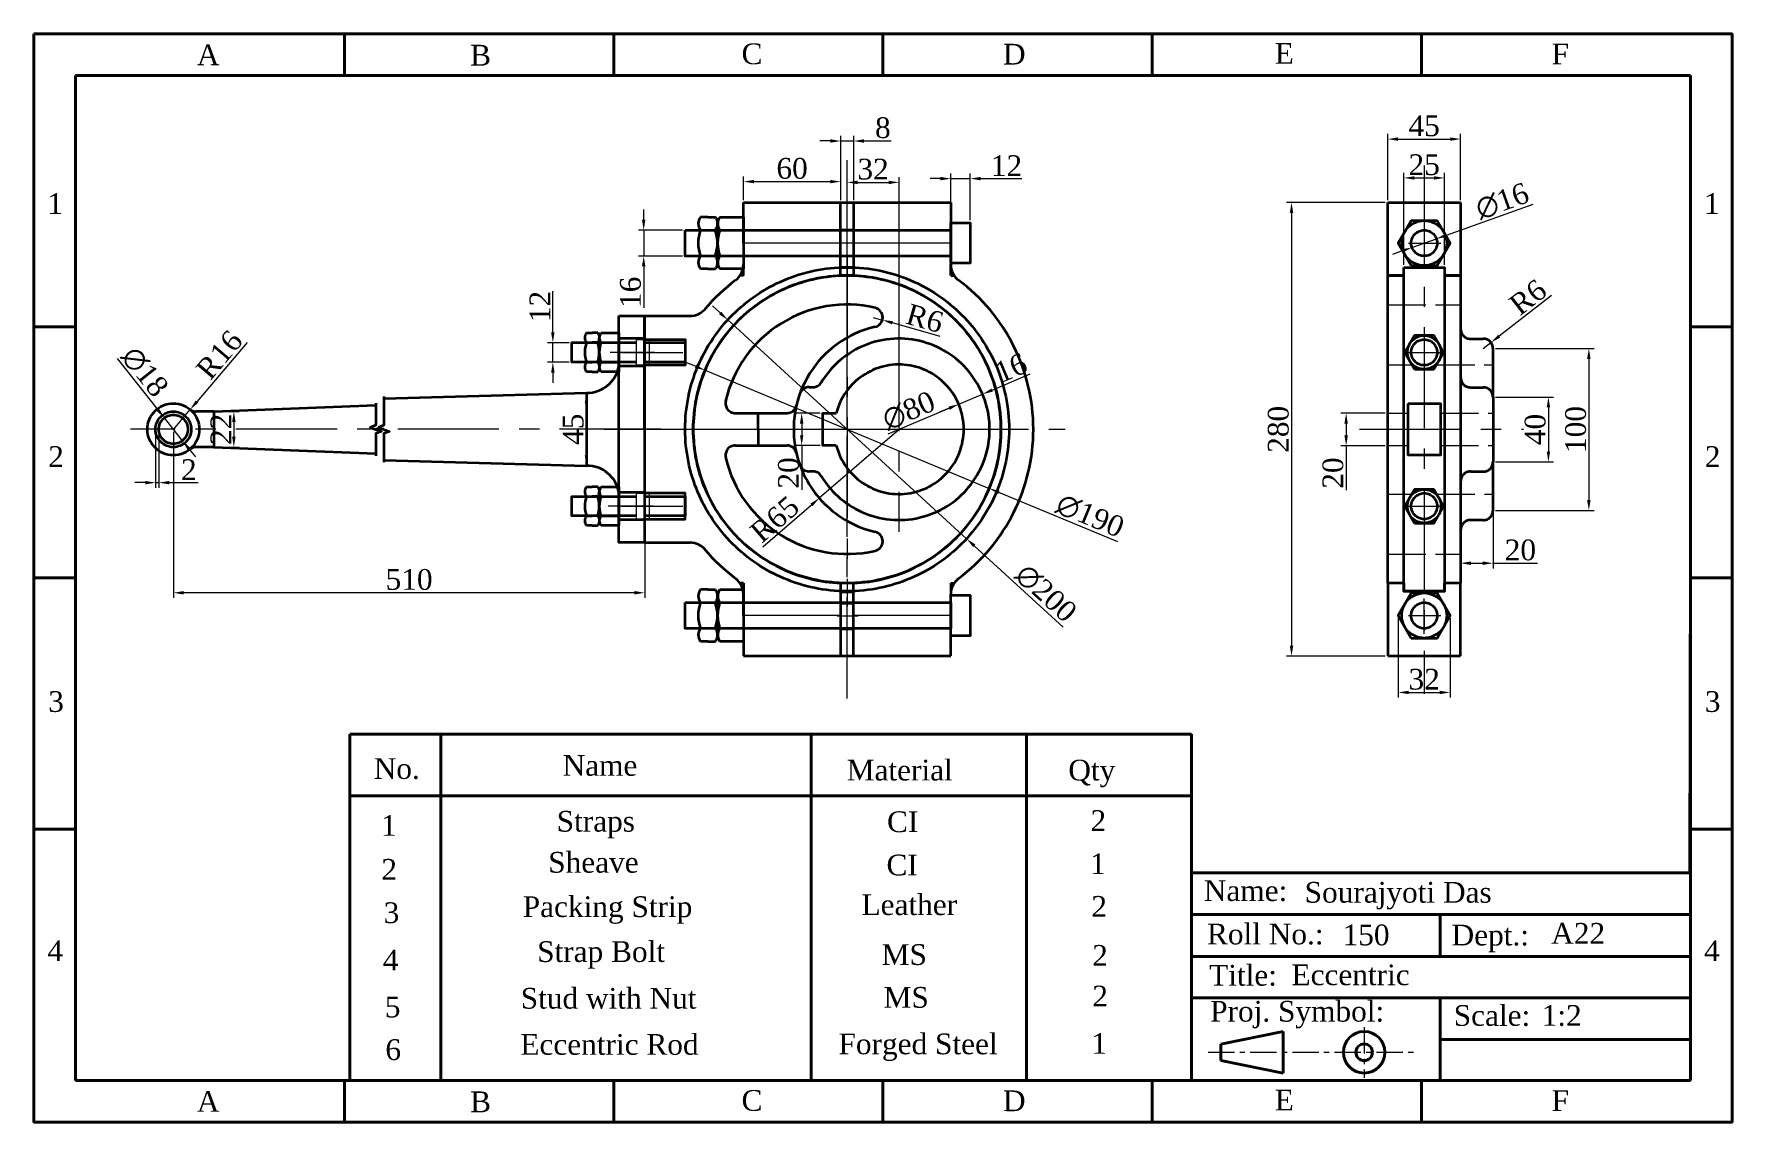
# Paper-space layout 'Layout1' of a CAD drawing. Header units: millimetres. Extents: x 0 to 410, y 0 to 263.
# The model-space entities are those that its viewports show. They can reach past a viewport. Long polylines and large blocks are cut down to what shows.
import ezdxf

# ---------------------------------------------------------------- set-up
doc = ezdxf.new("R2010")
doc.units = ezdxf.units.MM
doc.header["$PDSIZE"] = 5
doc.linetypes.add('ACAD_ISO02W100', pattern=[15, 12, -3])
doc.linetypes.add('CENTER', pattern=[50.8, 31.75, -6.35, 6.35, -6.35])
for name, color, linetype, lineweight in [('Center', 1, 'CENTER', 18), ('Dimension', 123, 'Continuous', 18), ('Hidden', 5, 'ACAD_ISO02W100', 18), ('Margin+Title', 7, 'Continuous', 40), ('Object', 7, 'Continuous', 35), ('Parts List', 7, 'Continuous', 40), ('Text', 7, 'Continuous', 25), ('Thin', 7, 'Continuous', 18), ('Viewport', 7, 'Continuous', 18)]:
    doc.layers.add(name, color=color, linetype=linetype, lineweight=lineweight)
doc.styles.get("Standard").update_dxf_attribs({"font": 'times.ttf'})
doc.dimstyles.new('ISO-25', dxfattribs={"dimtxt": 2.5, "dimasz": 2.5, "dimexe": 1.25, "dimexo": 0.625, "dimtad": 1, "dimtxsty": 'Standard', "dimcen": 2.5, "dimadec": 0, "dimazin": 0, "dimtfac": 1, "dimtmove": 0, "dimatfit": 3, "dimfxl": 1, "dimarcsym": 0})

psp = doc.layouts.get("Layout1")

# ---------------------------------------------------------------- texts
at = {"layer": 'Margin+Title'}
for s, p in [('A', (39.55895, 255.17467)), ('B', (105.44478, 255.08751)), ('C', (170.89204, 255.42081)), ('D', (233.93651, 255.33172)), ('E', (299.46062, 255.5099)), ('F', (366.23653, 255.37629)), ('1', (3.4913, 219.29672)), ('1', (402.96789, 219.29672)), ('2', (3.70783, 158.27345)), ('2', (403.18443, 158.27345)), ('3', (3.71013, 99.18697)), ('3', (403.18673, 99.18697)), ('Name:', (282.3706, 53.56904)), ('Roll No.:', (283.13662, 43.10742)), ('Dept.:', (342.11949, 42.85226)), ('4', (3.50941, 39.09139)), ('4', (402.98601, 39.09139)), ('Title:', (283.64729, 33.15612)), ('Proj. Symbol:', (283.90263, 24.48063)), ('Scale:', (342.63017, 23.45999)), ('A', (39.55895, 2.72395)), ('B', (105.44478, 2.63679)), ('C', (170.89204, 2.97009)), ('D', (233.93651, 2.881)), ('E', (299.46062, 3.05918)), ('F', (366.23653, 2.92557))]:
    psp.add_text(s, height=5, dxfattribs=at).set_placement(p)
at = {"layer": 'Text'}
for s, p in [('No.', (82.20363, 83.02191)), ('Name', (127.74728, 83.77418)), ('Material', (196.25095, 82.64578)), ('Qty', (249.69887, 82.64578)), ('1', (83.97132, 69.29363)), ('Straps', (126.32023, 70.30611)), ('CI', (205.97868, 70.1953)), ('2', (255.05081, 70.46813)), ('Sheave', (124.2768, 60.40524)), ('2', (84.05037, 58.70601)), ('CI', (205.84359, 59.75444)), ('1', (254.93381, 60.05451)), ('Sourajyoti Das', (306.68682, 53.16998)), ('3', (84.59953, 48.25635)), ('Packing Strip', (118.13119, 49.70442)), ('Leather', (199.82861, 50.18268)), ('2', (255.24302, 49.77283)), ('150', (315.83238, 42.8883)), ('A22', (366.13297, 43.26911)), ('4', (84.3946, 36.83227)), ('Strap Bolt', (121.60424, 38.87071)), ('MS', (204.67386, 38.15183)), ('2', (255.44692, 37.9529)), ('Eccentric', (303.50811, 33.2666)), ('Stud with Nut', (117.64707, 27.61306)), ('MS', (205.13969, 27.82898)), ('2', (255.47701, 28.13886)), ('5', (84.87813, 25.51057)), ('1:2', (363.84658, 23.46735)), ('Eccentric Rod', (117.55272, 16.47549)), ('Forged Steel', (194.27261, 16.6129)), ('1', (255.24302, 16.71477)), ('6', (85.01743, 15.22889))]:
    psp.add_text(s, height=5, dxfattribs=at).set_placement(p)

msp = doc.modelspace()

# ---------------------------------------------------------------- blocks, each defined once
blk = doc.blocks.new('*D4')
at = {"layer": 'Defpoints', "color": 0, "transparency": 16777216}
for p in [(326.72, 222.02), (303.52, 112.66), (326.72, 112.66)]:
    blk.add_point(p, dxfattribs=at)
at = {"layer": 'Dimension', "transparency": 16777216}
for p, q in [((326.09, 222.02), (302.27, 222.02)), ((303.52, 219.52), (303.52, 115.16)), ((326.09, 112.66), (302.27, 112.66))]:
    blk.add_line(p, q, dxfattribs=at)
for points in [[(303.1, 219.52), (303.94, 219.52), (303.52, 222.02)], [(303.1, 115.16), (303.94, 115.16), (303.52, 112.66)]]:
    blk.add_solid(points, dxfattribs=at)
at = {"layer": 'Dimension', "transparency": 16777216, "insert": (300.35, 167.34), "char_height": 5, "attachment_point": 5, "rotation": 90}
blk.add_mtext('280', dxfattribs=at)
blk = doc.blocks.new('*D5')
at = {"layer": 'Defpoints', "color": 0, "transparency": 16777216}
for p in [(340.39, 227.98), (330.62, 206.39), (340.39, 206.39)]:
    blk.add_point(p, dxfattribs=at)
at = {"layer": 'Dimension', "transparency": 16777216}
for p, q in [((330.62, 207.02), (330.62, 229.23)), ((333.12, 227.98), (337.89, 227.98)), ((340.39, 207.02), (340.39, 229.23))]:
    blk.add_line(p, q, dxfattribs=at)
for points in [[(333.12, 228.39), (333.12, 227.56), (330.62, 227.98)], [(337.89, 228.39), (337.89, 227.56), (340.39, 227.98)]]:
    blk.add_solid(points, dxfattribs=at)
at = {"layer": 'Dimension', "transparency": 16777216, "insert": (335.51, 231.14), "char_height": 5, "attachment_point": 5}
blk.add_mtext('25', dxfattribs=at)
blk = doc.blocks.new('*D6')
at = {"layer": 'Defpoints', "color": 0, "transparency": 16777216}
for p in [(344.29, 237.35), (326.72, 222.02), (344.29, 222.02)]:
    blk.add_point(p, dxfattribs=at)
at = {"layer": 'Dimension', "transparency": 16777216}
for p, q in [((326.72, 222.64), (326.72, 238.6)), ((344.29, 222.64), (344.29, 238.6)), ((329.22, 237.35), (341.79, 237.35))]:
    blk.add_line(p, q, dxfattribs=at)
for points in [[(329.22, 237.76), (329.22, 236.93), (326.72, 237.35)], [(341.79, 237.76), (341.79, 236.93), (344.29, 237.35)]]:
    blk.add_solid(points, dxfattribs=at)
at = {"layer": 'Dimension', "transparency": 16777216, "insert": (335.51, 240.52), "char_height": 5, "attachment_point": 5}
blk.add_mtext('45', dxfattribs=at)
blk = doc.blocks.new('*D7')
at = {"layer": 'Defpoints', "color": 0, "transparency": 16777216}
for p in [(344.29, 167.34), (352.11, 167.3), (352.11, 135.05)]:
    blk.add_point(p, dxfattribs=at)
at = {"layer": 'Dimension', "transparency": 16777216}
for p, q in [((344.29, 166.71), (344.29, 133.8)), ((352.11, 166.67), (352.11, 133.8)), ((346.79, 135.05), (349.61, 135.05)), ((352.11, 135.05), (362.82, 135.05))]:
    blk.add_line(p, q, dxfattribs=at)
for points in [[(346.79, 135.47), (346.79, 134.63), (344.29, 135.05)], [(349.61, 135.47), (349.61, 134.63), (352.11, 135.05)]]:
    blk.add_solid(points, dxfattribs=at)
at = {"layer": 'Dimension', "transparency": 16777216, "insert": (358.71, 138.22), "char_height": 5, "attachment_point": 5}
blk.add_mtext('20', dxfattribs=at)
blk = doc.blocks.new('*D8')
at = {"layer": 'Defpoints', "color": 0, "transparency": 16777216}
for p in [(352.11, 175.11), (352.11, 159.49), (365.46, 159.49)]:
    blk.add_point(p, dxfattribs=at)
at = {"layer": 'Dimension', "transparency": 16777216}
for p, q in [((352.73, 175.11), (366.71, 175.11)), ((365.46, 172.61), (365.46, 161.99)), ((352.73, 159.49), (366.71, 159.49))]:
    blk.add_line(p, q, dxfattribs=at)
for points in [[(365.05, 172.61), (365.88, 172.61), (365.46, 175.11)], [(365.05, 161.99), (365.88, 161.99), (365.46, 159.49)]]:
    blk.add_solid(points, dxfattribs=at)
at = {"layer": 'Dimension', "transparency": 16777216, "insert": (362.29, 167.3), "char_height": 5, "attachment_point": 5, "rotation": 90}
blk.add_mtext('40', dxfattribs=at)
blk = doc.blocks.new('*D9')
at = {"layer": 'Defpoints', "color": 0, "transparency": 16777216}
for p in [(352.11, 186.83), (352.11, 147.77), (375.22, 147.77)]:
    blk.add_point(p, dxfattribs=at)
at = {"layer": 'Dimension', "transparency": 16777216}
for p, q in [((352.73, 186.83), (376.47, 186.83)), ((375.22, 184.33), (375.22, 150.27)), ((352.73, 147.77), (376.47, 147.77))]:
    blk.add_line(p, q, dxfattribs=at)
for points in [[(374.8, 184.33), (375.63, 184.33), (375.22, 186.83)], [(374.8, 150.27), (375.63, 150.27), (375.22, 147.77)]]:
    blk.add_solid(points, dxfattribs=at)
at = {"layer": 'Dimension', "transparency": 16777216, "insert": (372.05, 167.3), "char_height": 5, "attachment_point": 5, "rotation": 90}
blk.add_mtext('100', dxfattribs=at)
blk = doc.blocks.new('*D10')
at = {"layer": 'Defpoints', "color": 0, "transparency": 16777216}
for p in [(326.72, 171.2), (316.69, 163.39), (326.72, 163.39)]:
    blk.add_point(p, dxfattribs=at)
at = {"layer": 'Dimension', "transparency": 16777216}
for p, q in [((326.09, 171.2), (315.44, 171.2)), ((316.69, 168.7), (316.69, 165.89)), ((326.09, 163.39), (315.44, 163.39)), ((316.69, 163.39), (316.69, 152.68))]:
    blk.add_line(p, q, dxfattribs=at)
for points in [[(316.27, 168.7), (317.11, 168.7), (316.69, 171.2)], [(316.27, 165.89), (317.11, 165.89), (316.69, 163.39)]]:
    blk.add_solid(points, dxfattribs=at)
at = {"layer": 'Dimension', "transparency": 16777216, "insert": (313.52, 156.79), "char_height": 5, "attachment_point": 5, "rotation": 90}
blk.add_mtext('20', dxfattribs=at)
blk = doc.blocks.new('*D11')
at = {"layer": 'Defpoints', "color": 0, "transparency": 16777216}
for p in [(338.45, 213.3), (332.56, 211.21)]:
    blk.add_point(p, dxfattribs=at)
at = {"layer": 'Dimension', "transparency": 16777216}
for p, q in [((361.73, 221.56), (340.81, 214.13)), ((332.56, 211.21), (338.45, 213.3)), ((330.21, 210.37), (327.85, 209.53))]:
    blk.add_line(p, q, dxfattribs=at)
for points in [[(340.67, 214.53), (340.95, 213.74), (338.45, 213.3)], [(330.07, 210.76), (330.35, 209.98), (332.56, 211.21)]]:
    blk.add_solid(points, dxfattribs=at)
at = {"layer": 'Dimension', "transparency": 16777216, "insert": (354.33, 222.36), "char_height": 5, "attachment_point": 5, "rotation": 19.5383}
blk.add_mtext('∅16', dxfattribs=at)
blk = doc.blocks.new('*D14')
at = {"layer": 'Defpoints', "color": 0, "transparency": 16777216}
for p in [(329.26, 122.42), (341.76, 122.42), (341.76, 103.88)]:
    blk.add_point(p, dxfattribs=at)
at = {"layer": 'Dimension', "transparency": 16777216}
for p, q in [((329.26, 121.8), (329.26, 102.63)), ((341.76, 121.8), (341.76, 102.63)), ((331.76, 103.88), (339.26, 103.88))]:
    blk.add_line(p, q, dxfattribs=at)
for points in [[(331.76, 104.29), (331.76, 103.46), (329.26, 103.88)], [(339.26, 104.29), (339.26, 103.46), (341.76, 103.88)]]:
    blk.add_solid(points, dxfattribs=at)
at = {"layer": 'Dimension', "transparency": 16777216, "insert": (335.51, 107.04), "char_height": 5, "attachment_point": 5}
blk.add_mtext('32', dxfattribs=at)
blk = doc.blocks.new('*D15')
at = {"layer": 'Defpoints', "color": 0, "transparency": 16777216}
for p in [(349.76, 186.83), (351.61, 188.26)]:
    blk.add_point(p, dxfattribs=at)
at = {"layer": 'Dimension', "transparency": 16777216}
for p, q in [((366.21, 199.6), (353.59, 189.8)), ((349.76, 186.83), (351.61, 188.26))]:
    blk.add_line(p, q, dxfattribs=at)
blk.add_solid([(353.33, 190.13), (353.84, 189.47), (351.61, 188.26)], dxfattribs=at)
at = {"layer": 'Dimension', "transparency": 16777216, "insert": (360.54, 199.2), "char_height": 5, "attachment_point": 5, "rotation": 37.8298}
blk.add_mtext('R6', dxfattribs=at)
blk = doc.blocks.new('*D18')
at = {"layer": 'Defpoints', "color": 0, "transparency": 16777216}
for p in [(194.81, 227.09), (171.38, 222.02), (194.81, 222.02)]:
    blk.add_point(p, dxfattribs=at)
at = {"layer": 'Dimension', "transparency": 16777216}
for p, q in [((171.38, 222.64), (171.38, 228.34)), ((173.88, 227.09), (192.31, 227.09)), ((194.81, 222.64), (194.81, 228.34))]:
    blk.add_line(p, q, dxfattribs=at)
for points in [[(173.88, 227.51), (173.88, 226.68), (171.38, 227.09)], [(192.31, 227.51), (192.31, 226.68), (194.81, 227.09)]]:
    blk.add_solid(points, dxfattribs=at)
at = {"layer": 'Dimension', "transparency": 16777216, "insert": (183.09, 230.26), "char_height": 5, "attachment_point": 5}
blk.add_mtext('60', dxfattribs=at)
blk = doc.blocks.new('*D19')
at = {"layer": 'Defpoints', "color": 0, "transparency": 16777216}
for p in [(197.94, 236.89), (194.81, 222.02), (197.94, 222.02)]:
    blk.add_point(p, dxfattribs=at)
at = {"layer": 'Dimension', "transparency": 16777216}
for p, q in [((194.81, 222.64), (194.81, 238.14)), ((197.94, 222.64), (197.94, 238.14)), ((192.31, 236.89), (189.81, 236.89)), ((194.81, 236.89), (197.94, 236.89)), ((200.44, 236.89), (207.01, 236.89))]:
    blk.add_line(p, q, dxfattribs=at)
for points in [[(192.31, 237.31), (192.31, 236.47), (194.81, 236.89)], [(200.44, 237.31), (200.44, 236.47), (197.94, 236.89)]]:
    blk.add_solid(points, dxfattribs=at)
at = {"layer": 'Dimension', "transparency": 16777216, "insert": (204.97, 240.06), "char_height": 5, "attachment_point": 5}
blk.add_mtext('8', dxfattribs=at)
blk = doc.blocks.new('*D20')
at = {"layer": 'Defpoints', "color": 0, "transparency": 16777216}
for p in [(208.87, 226.9), (196.37, 166.95), (208.87, 167.34)]:
    blk.add_point(p, dxfattribs=at)
at = {"layer": 'Dimension', "transparency": 16777216}
for p, q in [((196.37, 167.57), (196.37, 228.15)), ((198.87, 226.9), (206.37, 226.9)), ((208.87, 167.96), (208.87, 228.15))]:
    blk.add_line(p, q, dxfattribs=at)
for points in [[(198.87, 227.32), (198.87, 226.48), (196.37, 226.9)], [(206.37, 227.32), (206.37, 226.48), (208.87, 226.9)]]:
    blk.add_solid(points, dxfattribs=at)
at = {"layer": 'Dimension', "transparency": 16777216, "insert": (202.62, 230.07), "char_height": 5, "attachment_point": 5}
blk.add_mtext('32', dxfattribs=at)
blk = doc.blocks.new('*D21')
at = {"layer": 'Defpoints', "color": 0, "transparency": 16777216}
for p in [(208.87, 167.34), (189.65, 150.75)]:
    blk.add_point(p, dxfattribs=at)
at = {"layer": 'Dimension', "transparency": 16777216}
for p, q in [((208.87, 167.34), (189.65, 150.75)), ((176.07, 139.02), (187.76, 149.11))]:
    blk.add_line(p, q, dxfattribs=at)
blk.add_solid([(187.49, 149.43), (188.03, 148.8), (189.65, 150.75)], dxfattribs=at)
at = {"layer": 'Dimension', "transparency": 16777216, "insert": (178.9, 145.65), "char_height": 5, "attachment_point": 5, "rotation": 40.8004}
blk.add_mtext('R65', dxfattribs=at)
blk = doc.blocks.new('*D22')
at = {"layer": 'Defpoints', "color": 0, "transparency": 16777216}
for p in [(223.27, 173.4), (194.48, 161.27)]:
    blk.add_point(p, dxfattribs=at)
at = {"layer": 'Dimension', "transparency": 16777216}
blk.add_line((206.28, 166.24), (220.96, 172.43), dxfattribs=at)
blk.add_solid([(220.8, 172.82), (221.13, 172.05), (223.27, 173.4)], dxfattribs=at)
at = {"layer": 'Dimension', "transparency": 16777216, "insert": (211.21, 171.83), "char_height": 5, "attachment_point": 5, "rotation": 22.859}
blk.add_mtext('∅80', dxfattribs=at)
blk = doc.blocks.new('*D23')
at = {"layer": 'Defpoints', "color": 0, "transparency": 16777216}
for p in [(223.27, 173.4), (229.02, 175.84), (229.03, 175.83)]:
    blk.add_point(p, dxfattribs=at)
at = {"layer": 'Dimension', "transparency": 16777216}
for p, q in [((231.33, 176.81), (240.53, 180.69)), ((228.78, 176.41), (228.54, 176.99)), ((220.96, 172.44), (218.66, 171.47)), ((223.03, 173.98), (222.78, 174.56)), ((223.27, 173.41), (229.02, 175.84))]:
    blk.add_line(p, q, dxfattribs=at)
for points in [[(231.17, 177.19), (231.49, 176.42), (229.02, 175.84)], [(220.8, 172.82), (221.12, 172.05), (223.27, 173.41)]]:
    blk.add_solid(points, dxfattribs=at)
at = {"layer": 'Dimension', "transparency": 16777216, "insert": (235.85, 182.15), "char_height": 5, "attachment_point": 5, "rotation": 22.859}
blk.add_mtext('16', dxfattribs=at)
blk = doc.blocks.new('*D24')
at = {"layer": 'Defpoints', "color": 0, "transparency": 16777216}
for p in [(202.62, 194.35), (204.88, 193.71)]:
    blk.add_point(p, dxfattribs=at)
at = {"layer": 'Dimension', "transparency": 16777216}
for p, q in [((202.62, 194.35), (204.88, 193.71)), ((218.78, 189.76), (207.28, 193.03))]:
    blk.add_line(p, q, dxfattribs=at)
blk.add_solid([(207.4, 193.43), (207.17, 192.63), (204.88, 193.71)], dxfattribs=at)
at = {"layer": 'Dimension', "transparency": 16777216, "insert": (215.1, 194.1), "char_height": 5, "attachment_point": 5, "rotation": 344.1234}
blk.add_mtext('R6', dxfattribs=at)
blk = doc.blocks.new('*D25')
at = {"layer": 'Defpoints', "color": 0, "transparency": 16777216}
for p in [(190.52, 171.24), (185.4, 163.43), (190.52, 163.43)]:
    blk.add_point(p, dxfattribs=at)
at = {"layer": 'Dimension', "transparency": 16777216}
for p, q in [((189.89, 171.24), (184.15, 171.24)), ((185.4, 168.74), (185.4, 165.93)), ((189.89, 163.43), (184.15, 163.43)), ((185.4, 163.43), (185.4, 152.72))]:
    blk.add_line(p, q, dxfattribs=at)
for points in [[(184.99, 168.74), (185.82, 168.74), (185.4, 171.24)], [(184.99, 165.93), (185.82, 165.93), (185.4, 163.43)]]:
    blk.add_solid(points, dxfattribs=at)
at = {"layer": 'Dimension', "transparency": 16777216, "insert": (182.24, 156.82), "char_height": 5, "attachment_point": 5, "rotation": 90}
blk.add_mtext('20', dxfattribs=at)
blk = doc.blocks.new('*D26')
at = {"layer": 'Defpoints', "color": 0, "transparency": 16777216}
for p in [(167.58, 193.72), (225.17, 140.95)]:
    blk.add_point(p, dxfattribs=at)
at = {"layer": 'Dimension', "transparency": 16777216}
for p, q in [((165.74, 195.41), (163.89, 197.1)), ((167.58, 193.72), (225.17, 140.95)), ((248.43, 119.62), (227.01, 139.26))]:
    blk.add_line(p, q, dxfattribs=at)
for points in [[(166.02, 195.72), (165.46, 195.11), (167.58, 193.72)], [(227.29, 139.57), (226.73, 138.95), (225.17, 140.95)]]:
    blk.add_solid(points, dxfattribs=at)
at = {"layer": 'Dimension', "transparency": 16777216, "insert": (244.3, 127.8), "char_height": 5, "attachment_point": 5, "rotation": 317.4959}
blk.add_mtext('∅200', dxfattribs=at)
blk = doc.blocks.new('*D27')
at = {"layer": 'Defpoints', "color": 0, "transparency": 16777216}
for p in [(162.11, 181.58), (230.64, 153.1)]:
    blk.add_point(p, dxfattribs=at)
at = {"layer": 'Dimension', "transparency": 16777216}
for p, q in [((159.8, 182.54), (157.49, 183.5)), ((162.11, 181.58), (230.64, 153.1)), ((261.62, 140.22), (232.95, 152.14))]:
    blk.add_line(p, q, dxfattribs=at)
for points in [[(159.96, 182.92), (159.64, 182.15), (162.11, 181.58)], [(233.11, 152.52), (232.79, 151.75), (230.64, 153.1)]]:
    blk.add_solid(points, dxfattribs=at)
at = {"layer": 'Dimension', "transparency": 16777216, "insert": (254.96, 146.49), "char_height": 5, "attachment_point": 5, "rotation": 337.4302}
blk.add_mtext('∅190', dxfattribs=at)
blk = doc.blocks.new('*D28')
at = {"layer": 'Defpoints', "color": 0, "transparency": 16777216}
for p in [(157.32, 215.38), (147.3, 209.13), (157.32, 209.13)]:
    blk.add_point(p, dxfattribs=at)
at = {"layer": 'Dimension', "transparency": 16777216}
for p, q in [((147.3, 217.88), (147.3, 220.38)), ((156.69, 215.38), (146.05, 215.38)), ((147.3, 215.38), (147.3, 209.13)), ((156.69, 209.13), (146.05, 209.13)), ((147.3, 206.63), (147.3, 196.64))]:
    blk.add_line(p, q, dxfattribs=at)
for points in [[(146.88, 217.88), (147.71, 217.88), (147.3, 215.38)], [(146.88, 206.63), (147.71, 206.63), (147.3, 209.13)]]:
    blk.add_solid(points, dxfattribs=at)
at = {"layer": 'Dimension', "transparency": 16777216, "insert": (144.13, 200.39), "char_height": 5, "attachment_point": 5, "rotation": 90}
blk.add_mtext('16', dxfattribs=at)
blk = doc.blocks.new('*D29')
at = {"layer": 'Defpoints', "color": 0, "transparency": 16777216}
for p in [(125.39, 188.23), (129.98, 188.23), (129.98, 183.54)]:
    blk.add_point(p, dxfattribs=at)
at = {"layer": 'Dimension', "transparency": 16777216}
for p, q in [((125.39, 190.73), (125.39, 200.69)), ((129.35, 188.23), (124.14, 188.23)), ((125.39, 183.54), (125.39, 188.23)), ((129.35, 183.54), (124.14, 183.54)), ((125.39, 181.04), (125.39, 178.54))]:
    blk.add_line(p, q, dxfattribs=at)
for points in [[(124.98, 190.73), (125.81, 190.73), (125.39, 188.23)], [(124.98, 181.04), (125.81, 181.04), (125.39, 183.54)]]:
    blk.add_solid(points, dxfattribs=at)
at = {"layer": 'Dimension', "transparency": 16777216, "insert": (122.27, 196.96), "char_height": 5, "attachment_point": 5, "rotation": 90}
blk.add_mtext('12', dxfattribs=at)
blk = doc.blocks.new('*D30')
at = {"layer": 'Defpoints', "color": 0, "transparency": 16777216}
for p in [(226.06, 227.81), (221.37, 217.13), (226.06, 217.13)]:
    blk.add_point(p, dxfattribs=at)
at = {"layer": 'Dimension', "transparency": 16777216}
for p, q in [((218.87, 227.81), (216.37, 227.81)), ((221.37, 217.76), (221.37, 229.06)), ((221.37, 227.81), (226.06, 227.81)), ((226.06, 217.76), (226.06, 229.06)), ((228.56, 227.81), (238.52, 227.81))]:
    blk.add_line(p, q, dxfattribs=at)
for points in [[(218.87, 228.23), (218.87, 227.4), (221.37, 227.81)], [(228.56, 228.23), (228.56, 227.4), (226.06, 227.81)]]:
    blk.add_solid(points, dxfattribs=at)
at = {"layer": 'Dimension', "transparency": 16777216, "insert": (234.79, 230.94), "char_height": 5, "attachment_point": 5}
blk.add_mtext('12', dxfattribs=at)
blk = doc.blocks.new('*D31')
at = {"layer": 'Defpoints', "color": 0, "transparency": 16777216}
for p in [(33.9, 167.34), (147.55, 167.34), (33.9, 127.92)]:
    blk.add_point(p, dxfattribs=at)
at = {"layer": 'Dimension', "transparency": 16777216}
for p, q in [((33.9, 166.71), (33.9, 126.67)), ((147.55, 166.71), (147.55, 126.67)), ((145.05, 127.92), (36.4, 127.92))]:
    blk.add_line(p, q, dxfattribs=at)
for points in [[(36.4, 128.34), (36.4, 127.5), (33.9, 127.92)], [(145.05, 128.34), (145.05, 127.5), (147.55, 127.92)]]:
    blk.add_solid(points, dxfattribs=at)
at = {"layer": 'Dimension', "transparency": 16777216, "insert": (90.73, 131.09), "char_height": 5, "attachment_point": 5}
blk.add_mtext('510', dxfattribs=at)
blk = doc.blocks.new('*D32')
at = {"layer": 'Defpoints', "color": 0, "transparency": 16777216}
for p in [(133.49, 176.12), (133.49, 158.55), (133.49, 158.55)]:
    blk.add_point(p, dxfattribs=at)
at = {"layer": 'Dimension', "transparency": 16777216}
for p, q in [((134.12, 176.12), (134.74, 176.12)), ((133.49, 173.62), (133.49, 161.05)), ((134.12, 158.55), (134.74, 158.55))]:
    blk.add_line(p, q, dxfattribs=at)
for points in [[(133.08, 173.62), (133.91, 173.62), (133.49, 176.12)], [(133.08, 161.05), (133.91, 161.05), (133.49, 158.55)]]:
    blk.add_solid(points, dxfattribs=at)
at = {"layer": 'Dimension', "transparency": 16777216, "insert": (130.32, 167.34), "char_height": 5, "attachment_point": 5, "rotation": 90}
blk.add_mtext('45', dxfattribs=at)
blk = doc.blocks.new('*D34')
at = {"layer": 'Defpoints', "color": 0, "transparency": 16777216}
for p in [(43.66, 171.63), (43.66, 163.04), (48.47, 163.04)]:
    blk.add_point(p, dxfattribs=at)
at = {"layer": 'Dimension', "transparency": 16777216}
for p, q in [((44.29, 171.63), (49.72, 171.63)), ((48.47, 169.13), (48.47, 165.54)), ((44.29, 163.04), (49.72, 163.04))]:
    blk.add_line(p, q, dxfattribs=at)
for points in [[(48.05, 169.13), (48.89, 169.13), (48.47, 171.63)], [(48.05, 165.54), (48.89, 165.54), (48.47, 163.04)]]:
    blk.add_solid(points, dxfattribs=at)
at = {"layer": 'Dimension', "transparency": 16777216, "insert": (45.34, 167.34), "char_height": 5, "attachment_point": 5, "rotation": 90}
blk.add_mtext('22', dxfattribs=at)
blk = doc.blocks.new('*D35')
at = {"layer": 'Defpoints', "color": 0, "transparency": 16777216}
for p in [(37.94, 172.1), (33.9, 167.34)]:
    blk.add_point(p, dxfattribs=at)
at = {"layer": 'Dimension', "transparency": 16777216}
for p, q in [((51.66, 188.26), (39.56, 174.01)), ((33.9, 167.34), (37.94, 172.1))]:
    blk.add_line(p, q, dxfattribs=at)
blk.add_solid([(39.24, 174.28), (39.88, 173.74), (37.94, 172.1)], dxfattribs=at)
at = {"layer": 'Dimension', "transparency": 16777216, "insert": (44.99, 185.3), "char_height": 5, "attachment_point": 5, "rotation": 49.6656}
blk.add_mtext('R16', dxfattribs=at)
blk = doc.blocks.new('*D36')
at = {"layer": 'Defpoints', "color": 0, "transparency": 16777216}
for p in [(31.71, 170.09), (36.08, 164.58)]:
    blk.add_point(p, dxfattribs=at)
at = {"layer": 'Dimension', "transparency": 16777216}
for p, q in [((20.34, 184.4), (30.16, 172.05)), ((36.08, 164.58), (31.71, 170.09)), ((37.64, 162.63), (39.19, 160.67))]:
    blk.add_line(p, q, dxfattribs=at)
for points in [[(30.48, 172.3), (29.83, 171.79), (31.71, 170.09)], [(37.97, 162.89), (37.31, 162.37), (36.08, 164.58)]]:
    blk.add_solid(points, dxfattribs=at)
at = {"layer": 'Dimension', "transparency": 16777216, "insert": (27, 181.21), "char_height": 5, "attachment_point": 5, "rotation": 308.4685}
blk.add_mtext('∅18', dxfattribs=at)
blk = doc.blocks.new('*D37')
at = {"layer": 'Defpoints', "color": 0, "transparency": 16777216}
for p in [(29.6, 167.34), (30.38, 167.34), (30.38, 154.48)]:
    blk.add_point(p, dxfattribs=at)
at = {"layer": 'Dimension', "transparency": 16777216}
for p, q in [((29.6, 166.71), (29.6, 153.23)), ((30.38, 166.71), (30.38, 153.23)), ((27.1, 154.48), (24.6, 154.48)), ((29.6, 154.48), (30.38, 154.48)), ((32.88, 154.48), (39.86, 154.48))]:
    blk.add_line(p, q, dxfattribs=at)
for points in [[(27.1, 154.9), (27.1, 154.06), (29.6, 154.48)], [(32.88, 154.9), (32.88, 154.06), (30.38, 154.48)]]:
    blk.add_solid(points, dxfattribs=at)
at = {"layer": 'Dimension', "transparency": 16777216, "insert": (37.62, 157.61), "char_height": 5, "attachment_point": 5}
blk.add_mtext('2', dxfattribs=at)

# ---------------------------------------------------------------- dimensions: what is measured, and where the dimension line sits
at = {"layer": 'Dimension'}
for base, p1, p2, picture, middle in [((197.93654, 236.88885), (194.81199, 222.01581), (197.93654, 222.01581), '*D19', (204.97106, 240.05711)), ((344.29431, 237.34736), (326.71869, 222.01581), (344.29431, 222.01581), '*D6', (335.5065, 240.51562)), ((194.81199, 227.0937), (171.37783, 222.01581), (194.81199, 222.01581), '*D18', (183.09491, 230.26196)), ((226.05754, 227.81445), (221.3707, 217.13369), (226.05754, 217.13369), '*D30', (234.78816, 230.93945)), ((340.38861, 227.97561), (330.62438, 206.39304), (340.38861, 206.39304), '*D5', (335.5065, 231.14387)), ((208.87248, 226.89967), (196.37426, 166.94969), (208.87248, 167.3361), '*D20', (202.62337, 230.06793)), ((30.38229, 154.48086), (29.60115, 167.3361), (30.38229, 167.3361), '*D37', (37.62048, 157.60586)), ((352.10569, 135.04999), (344.29431, 167.3361), (352.10569, 167.29804), '*D7', (358.71123, 138.21824))]:
    dim = psp.add_linear_dim(base=base, p1=p1, p2=p2, dimstyle='ISO-25', override={"dimtxt": 5, "dimdec": 3, "dimlfac": -2.560365, "dimdsep": 46, "dimclrd": 256, "dimclre": 256, "dimclrt": 256, "dimtdec": 3, "dimfrac": 2, "dimlwd": 65535, "dimlwe": 65535}, dxfattribs=at)
    dim.commit()
    dim.dimension.update_dxf_attribs({"geometry": picture, "text_midpoint": middle})
for p1, p2, picture, middle in [((332.56186, 211.20661), (338.45113, 213.29654), '*D11', (355.40786, 219.31399)), ((167.58037, 193.72465), (225.16816, 140.94755), '*D26', (242.12014, 125.41169)), ((162.11187, 181.57695), (230.63666, 153.09525), '*D27', (253.71473, 143.50306)), ((194.47666, 161.26721), (223.2683, 173.40499), '*D22', (212.46959, 168.85254))]:
    dim = psp.add_diameter_dim_2p(p1=p1, p2=p2, dimstyle='ISO-25', override={"dimtxt": 5, "dimdec": 3, "dimlfac": -2.560365, "dimdsep": 46, "dimclrd": 256, "dimclre": 256, "dimclrt": 256, "dimtdec": 3, "dimfrac": 2, "dimlwd": 65535, "dimlwe": 65535}, dxfattribs=at)
    dim.commit()
    dim.dimension.update_dxf_attribs({"geometry": picture, "text_midpoint": middle, "dimtype": 163})
for base, p1, p2, picture, middle in [((303.52028, 112.65639), (326.71869, 222.01581), (326.71869, 112.65639), '*D4', (300.35202, 167.3361)), ((147.29745, 209.12702), (157.31733, 215.37613), (157.31733, 209.12702), '*D28', (144.12919, 200.38558)), ((125.39181, 188.23156), (129.97747, 183.54473), (129.97747, 188.23156), '*D29', (122.26681, 196.96219)), ((375.21807, 147.76957), (352.10569, 186.8265), (352.10569, 147.76957), '*D9', (372.04981, 167.29804)), ((133.4926, 158.54829), (133.4926, 176.12391), (133.4926, 158.54829), '*D32', (130.32434, 167.3361)), ((365.46231, 159.48665), (352.10569, 175.10942), (352.10569, 159.48665), '*D8', (362.29405, 167.29804)), ((48.46911, 163.03984), (43.66165, 171.63236), (43.66165, 163.03984), '*D34', (45.34411, 167.3361)), ((185.404, 163.43041), (190.51572, 171.24179), (190.51572, 163.43041), '*D25', (182.23574, 156.82487)), ((316.68878, 163.39234), (326.71869, 171.20373), (326.71869, 163.39234), '*D10', (313.52052, 156.78681))]:
    dim = psp.add_linear_dim(base=base, p1=p1, p2=p2, angle=90, dimstyle='ISO-25', override={"dimtxt": 5, "dimdec": 3, "dimlfac": -2.560365, "dimdsep": 46, "dimclrd": 256, "dimclre": 256, "dimclrt": 256, "dimtdec": 3, "dimfrac": 2, "dimlwd": 65535, "dimlwe": 65535}, dxfattribs=at)
    dim.commit()
    dim.dimension.update_dxf_attribs({"geometry": picture, "text_midpoint": middle})
for center, mpoint, picture, middle in [((349.76228, 186.8265), (351.61319, 188.26376), '*D15', (362.47865, 196.70091)), ((33.89741, 167.3361), (37.94213, 172.09967), '*D35', (47.40881, 183.24885))]:
    dim = psp.add_radius_dim(center=center, mpoint=mpoint, dimstyle='ISO-25', override={"dimtxt": 5, "dimdec": 3, "dimlfac": -2.560365, "dimdsep": 46, "dimclrd": 256, "dimclre": 256, "dimclrt": 256, "dimtdec": 3, "dimfrac": 2, "dimlwd": 65535, "dimlwe": 65535}, dxfattribs=at)
    dim.commit()
    dim.dimension.update_dxf_attribs({"geometry": picture, "text_midpoint": middle, "dimtype": 164})
for center, mpoint, picture, middle in [((202.62337, 194.35323), (204.8774, 193.71214), '*D24', (215.10044, 194.09845)), ((208.87248, 167.3361), (189.65476, 150.74757), '*D21', (178.90023, 145.64971))]:
    dim = psp.add_radius_dim(center=center, mpoint=mpoint, dimstyle='ISO-25', override={"dimtxt": 5, "dimdec": 3, "dimlfac": -2.560365, "dimdsep": 46, "dimclrd": 256, "dimclre": 256, "dimclrt": 256, "dimtdec": 3, "dimfrac": 2, "dimlwd": 65535, "dimlwe": 65535}, dxfattribs=at)
    dim.commit()
    dim.dimension.update_dxf_attribs({"geometry": picture, "text_midpoint": middle})
dim = psp.add_diameter_dim_2p(p1=(36.08411, 164.58393), p2=(31.71071, 170.08827), dimstyle='ISO-25', override={"dimtxt": 5, "dimdec": 3, "dimlfac": -2.560365, "dimdsep": 46, "dimclrd": 256, "dimclre": 256, "dimclrt": 256, "dimtdec": 3, "dimfrac": 2, "dimlwd": 65535, "dimlwe": 65535}, dxfattribs=at)
dim.commit()
dim.dimension.update_dxf_attribs({"geometry": '*D36', "text_midpoint": (27.0023, 181.21152)})
for p1, p2, distance, picture, middle in [((223.2683, 173.40499), (229.02663, 175.83255), 0.00501, '*D23', (235.84885, 182.15234)), ((329.25739, 122.42062), (341.75561, 122.42062), -18.54389, '*D14', (335.5065, 107.04499))]:
    dim = psp.add_aligned_dim(p1=p1, p2=p2, distance=distance, dimstyle='ISO-25', override={"dimtxt": 5, "dimdec": 3, "dimlfac": -2.560365, "dimdsep": 46, "dimclrd": 256, "dimclre": 256, "dimclrt": 256, "dimtdec": 3, "dimfrac": 2, "dimlwd": 65535, "dimlwe": 65535}, dxfattribs=at)
    dim.commit()
    dim.dimension.update_dxf_attribs({"geometry": picture, "text_midpoint": middle})
dim = psp.add_linear_dim(base=(33.89741, 127.92093), p1=(147.55309, 167.3361), p2=(33.89741, 167.3361), text='510', dimstyle='ISO-25', override={"dimtxt": 5, "dimdec": 3, "dimlfac": -2.560365, "dimdsep": 46, "dimclrd": 256, "dimclre": 256, "dimclrt": 256, "dimtdec": 3, "dimfrac": 2, "dimlwd": 65535, "dimlwe": 65535}, dxfattribs=at)
dim.commit()
dim.dimension.update_dxf_attribs({"geometry": '*D31', "text_midpoint": (90.72525, 131.08919)})

# ---------------------------------------------------------------- linework, layer by layer
at = {"layer": 'Center', "ltscale": 0.3}
for p, q in [((15434995.5, 6506897.3), (15434995.5, 6507229.8)), ((15435351.8, 6507226.6), (15435351.8, 6506900.3)), ((15434991.5, 6507178.6), (15434931.5, 6507178.6)), ((15434989.4, 6507178.8), (15435002.4, 6507178.8)), ((15435059.5, 6507178.6), (15434999.5, 6507178.6)), ((15435342.1, 6507178.6), (15435362, 6507178.6)), ((15434995.5, 6507171), (15434995.5, 6506954.2)), ((15435027.5, 6507124.9), (15435027.5, 6507000.3)), ((15434876.6, 6507111.1), (15434849.1, 6507111.1)), ((15434856.3, 6507111.1), (15434894.1, 6507111.1)), ((15435339.3, 6507111.1), (15435364.3, 6507111.1)), ((15434880.4, 6507063.6), (15434553.1, 6507063.6)), ((15434845.2, 6507063.6), (15435130.1, 6507063.6)), ((15434885.9, 6507063.6), (15435104.2, 6507063.6)), ((15435311.9, 6507063.6), (15435413.2, 6507063.6)), ((15434875.7, 6507016.1), (15434847.9, 6507016.1)), ((15434856.3, 6507016.1), (15434894.1, 6507016.1)), ((15435339.3, 6507016.1), (15435364.3, 6507016.1)), ((15434991.5, 6506948.6), (15434931.5, 6506948.6)), ((15434989.4, 6506948.3), (15435002.4, 6506948.3)), ((15435059.5, 6506948.6), (15434999.5, 6506948.6)), ((15435342.1, 6506948.6), (15435362, 6506948.6))]:
    msp.add_line(p, q, dxfattribs=at)
at = {"layer": 'Hidden', "ltscale": 0.3}
for p, q in [((15434991.5, 6507186.6), (15434931.5, 6507186.6)), ((15435059.5, 6507186.6), (15434999.5, 6507186.6)), ((15434991.5, 6507170.6), (15434931.5, 6507170.6)), ((15435059.5, 6507170.6), (15434999.5, 6507170.6)), ((15435329.3, 6507140.5), (15435374.3, 6507140.5)), ((15435329.3, 6507103.5), (15435344.2, 6507103.5)), ((15435359.4, 6507103.5), (15435394.3, 6507103.5)), ((15435329.3, 6507073.5), (15435341.8, 6507073.5)), ((15435361.8, 6507073.5), (15435394.3, 6507073.5)), ((15435329.3, 6507053.5), (15435341.8, 6507053.5)), ((15435361.8, 6507053.5), (15435394.3, 6507053.5)), ((15435329.3, 6507023.5), (15435344, 6507023.5)), ((15435359.5, 6507023.5), (15435394.3, 6507023.5)), ((15435329.3, 6506986.5), (15435374.3, 6506986.5)), ((15434991.5, 6506956.6), (15434931.5, 6506956.6)), ((15435059.5, 6506956.6), (15434999.5, 6506956.6)), ((15434991.5, 6506940.6), (15434931.5, 6506940.6)), ((15435059.5, 6506940.6), (15434999.5, 6506940.6))]:
    msp.add_line(p, q, dxfattribs=at)
for points in [[(15434991.5, 6507163.5, 0.402543), (15434895.5, 6507063.6, 0.402543), (15434991.5, 6506963.6)], [(15434999.5, 6506963.6, 0.402543), (15435095.5, 6507063.6, 0.402543), (15434999.5, 6507163.5)]]:
    msp.add_lwpolyline(points, format="xyb", dxfattribs=at)
at = {"layer": 'Object'}
for p, q in [((15434909.5, 6507194.6), (15434904.9, 6507194.6)), ((15434909.5, 6507194.6), (15434914.2, 6507194.6)), ((15434916.9, 6507194.6), (15434931.5, 6507194.6)), ((15434931.5, 6507203.6), (15434991.5, 6507203.6)), ((15434931.5, 6507178.6), (15434931.5, 6507203.6)), ((15434931.5, 6507194.6), (15434931.5, 6507162.6)), ((15434991.5, 6507158.5), (15434991.5, 6507203.6)), ((15434999.5, 6507203.6), (15434999.5, 6507158.5)), ((15434999.5, 6507203.6), (15435059.5, 6507203.6)), ((15435059.5, 6507203.6), (15435059.5, 6507178.6)), ((15435329.3, 6507158.6), (15435329.3, 6507203.6)), ((15435329.3, 6507203.6), (15435374.3, 6507203.6)), ((15435374.3, 6507203.6), (15435374.3, 6507158.6)), ((15434915.5, 6507190.6), (15434915.5, 6507166.6)), ((15434991.5, 6507186.8), (15434999.5, 6507186.8)), ((15434931.5, 6507178.6), (15434931.5, 6507170.6)), ((15435059.5, 6507178.6), (15435059.5, 6507170.6)), ((15434931.5, 6507170.6), (15434931.5, 6507165.3)), ((15434931.5, 6507158.6), (15434931.5, 6507165.3)), ((15434991.5, 6507170.8), (15434999.5, 6507170.8)), ((15434991.5, 6507163.8), (15434999.5, 6507163.8)), ((15435059.5, 6507170.6), (15435059.5, 6507165.3)), ((15435059.5, 6507158.6), (15435059.5, 6507165.3)), ((15435339.3, 6507158.6), (15435339.3, 6507163.6)), ((15435339.3, 6507163.6), (15435364.3, 6507163.6)), ((15435364.3, 6507163.6), (15435364.3, 6507158.6)), ((15434909.5, 6507162.6), (15434904.9, 6507162.6)), ((15434909.5, 6507162.6), (15434914.2, 6507162.6)), ((15434931.5, 6507162.6), (15434916.9, 6507162.6)), ((15434931.5, 6507158.6), (15434929.5, 6507158.6)), ((15435059.5, 6507158.6), (15435061.6, 6507158.6)), ((15435329.3, 6507158.6), (15435339.3, 6507158.6)), ((15435329.3, 6506968.6), (15435329.3, 6507158.6)), ((15435339.3, 6507158.6), (15435329.3, 6507158.6)), ((15435329.3, 6507158.5), (15435339.3, 6507158.5)), ((15435329.3, 6506968.5), (15435329.3, 6507158.5)), ((15435374.3, 6507158.6), (15435364.3, 6507158.6)), ((15435364.3, 6507158.6), (15435374.3, 6507158.6)), ((15435364.3, 6507158.5), (15435374.3, 6507158.5)), ((15435374.3, 6507158.6), (15435374.3, 6506968.6)), ((15435374.3, 6507158.5), (15435374.3, 6506968.5)), ((15434870.5, 6507063.6), (15434870.5, 6507133.6)), ((15434870.5, 6507133.6), (15434898.6, 6507133.6)), ((15434834.6, 6507123.1), (15434838, 6507123.1)), ((15434841.5, 6507123.1), (15434838, 6507123.1)), ((15434843.6, 6507123.1), (15434854.5, 6507123.1)), ((15434854.5, 6507123.1), (15434854.5, 6507099.1)), ((15434834.6, 6507117.1), (15434838, 6507117.1)), ((15434841.5, 6507117.1), (15434838, 6507117.1)), ((15434842.5, 6507117.1), (15434842.5, 6507120.1)), ((15434842.5, 6507105.1), (15434842.5, 6507117.1)), ((15434843.6, 6507117.1), (15434854.5, 6507117.1)), ((15434870.5, 6507119.6), (15434854.5, 6507119.6)), ((15434870.5, 6507119.1), (15434870.5, 6507103.1)), ((15435380.3, 6507119.5), (15435388.3, 6507119.5)), ((15435394.3, 6507083.5), (15435394.3, 6507113.5)), ((15434834.6, 6507105.1), (15434838, 6507105.1)), ((15434841.5, 6507105.1), (15434838, 6507105.1)), ((15434842.5, 6507105.1), (15434842.5, 6507102.1)), ((15434843.6, 6507105.1), (15434854.5, 6507105.1)), ((15434870.5, 6507102.6), (15434854.5, 6507102.6)), ((15434838, 6507099.1), (15434834.6, 6507099.1)), ((15434838, 6507099.1), (15434841.5, 6507099.1)), ((15434854.5, 6507099.1), (15434843.6, 6507099.1)), ((15434972, 6507089.6), (15434974.4, 6507089.6)), ((15435380.3, 6507089.5), (15435388.3, 6507089.5)), ((15434709.5, 6507082.6), (15434834.5, 6507086.1)), ((15434834.5, 6507086.1), (15434834.5, 6507041.1)), ((15435394.3, 6507083.5), (15435394.3, 6507043.5)), ((15434604.5, 6507074.6), (15434593.5, 6507074.6)), ((15434604.5, 6507074.6), (15434704.5, 6507078.6)), ((15434604.5, 6507074.6), (15434604.5, 6507052.6)), ((15434926.4, 6507073.6), (15434958.4, 6507073.6)), ((15434940.5, 6507063.6), (15434940.5, 6507073.6)), ((15434709.5, 6507063.6), (15434704.5, 6507063.6)), ((15434870.5, 6507063.6), (15434870.5, 6506993.6)), ((15434940.5, 6507063.6), (15434940.5, 6507053.6)), ((15434604.5, 6507052.6), (15434593.5, 6507052.6)), ((15434604.5, 6507052.6), (15434704.5, 6507048.6)), ((15434926.4, 6507053.6), (15434958.4, 6507053.6)), ((15434709.5, 6507044.6), (15434834.5, 6507041.1)), ((15434974.4, 6507037.6), (15434972, 6507037.6)), ((15435380.3, 6507037.5), (15435388.3, 6507037.5)), ((15435394.3, 6507013.5), (15435394.3, 6507043.5)), ((15434834.6, 6507028.1), (15434838, 6507028.1)), ((15434841.5, 6507028.1), (15434838, 6507028.1)), ((15434843.6, 6507028.1), (15434854.5, 6507028.1)), ((15434854.5, 6507028.1), (15434854.5, 6507004.1)), ((15434834.6, 6507022.1), (15434838, 6507022.1)), ((15434841.5, 6507022.1), (15434838, 6507022.1)), ((15434842.5, 6507022.1), (15434842.5, 6507025.1)), ((15434842.5, 6507010.1), (15434842.5, 6507022.1)), ((15434843.6, 6507022.1), (15434854.5, 6507022.1)), ((15434870.5, 6507024.6), (15434854.5, 6507024.6)), ((15434870.5, 6507024.1), (15434870.5, 6507008.1)), ((15434834.6, 6507010.1), (15434838, 6507010.1)), ((15434841.5, 6507010.1), (15434838, 6507010.1)), ((15434842.5, 6507010.1), (15434842.5, 6507007.1)), ((15434843.6, 6507010.1), (15434854.5, 6507010.1)), ((15434870.5, 6507007.6), (15434854.5, 6507007.6)), ((15435388.3, 6507007.5), (15435380.3, 6507007.5)), ((15434838, 6507004.1), (15434834.6, 6507004.1)), ((15434838, 6507004.1), (15434841.5, 6507004.1)), ((15434854.5, 6507004.1), (15434843.6, 6507004.1)), ((15434870.5, 6506993.6), (15434898.6, 6506993.6)), ((15434909.5, 6506964.6), (15434904.9, 6506964.6)), ((15434909.5, 6506964.6), (15434914.2, 6506964.6)), ((15434916.9, 6506964.6), (15434931.5, 6506964.6)), ((15434931.5, 6506968.6), (15434929.5, 6506968.6)), ((15434931.5, 6506968.6), (15434931.5, 6506961.8)), ((15434931.5, 6506964.6), (15434931.5, 6506932.6)), ((15434991.5, 6506968.6), (15434991.5, 6506923.6)), ((15434999.5, 6506923.6), (15434999.5, 6506968.6)), ((15435059.5, 6506968.6), (15435061.6, 6506968.6)), ((15435059.5, 6506968.6), (15435059.5, 6506961.8)), ((15435339.3, 6506968.6), (15435329.3, 6506968.6)), ((15435329.3, 6506968.6), (15435329.3, 6506923.6)), ((15435339.3, 6506968.6), (15435329.3, 6506968.6)), ((15435339.3, 6506968.5), (15435329.3, 6506968.5)), ((15435339.3, 6506968.6), (15435339.3, 6506963.6)), ((15435374.3, 6506968.6), (15435364.3, 6506968.6)), ((15435374.3, 6506968.6), (15435364.3, 6506968.6)), ((15435364.3, 6506963.6), (15435364.3, 6506968.6)), ((15435374.3, 6506968.5), (15435364.3, 6506968.5)), ((15435374.3, 6506923.6), (15435374.3, 6506968.6)), ((15434915.5, 6506960.6), (15434915.5, 6506936.6)), ((15434931.5, 6506956.6), (15434931.5, 6506961.8)), ((15434931.5, 6506948.6), (15434931.5, 6506956.6)), ((15434991.5, 6506963.3), (15434999.5, 6506963.3)), ((15434991.5, 6506956.3), (15434999.5, 6506956.3)), ((15435059.5, 6506956.6), (15435059.5, 6506961.8)), ((15435059.5, 6506948.6), (15435059.5, 6506956.6)), ((15435339.3, 6506963.6), (15435364.3, 6506963.6)), ((15434931.5, 6506948.6), (15434931.5, 6506923.6)), ((15435059.5, 6506923.6), (15435059.5, 6506948.6)), ((15434909.5, 6506932.6), (15434904.9, 6506932.6)), ((15434909.5, 6506932.6), (15434914.2, 6506932.6)), ((15434931.5, 6506932.6), (15434916.9, 6506932.6)), ((15434991.5, 6506940.3), (15434999.5, 6506940.3)), ((15434931.5, 6506923.6), (15434991.5, 6506923.6)), ((15434999.5, 6506923.6), (15435059.5, 6506923.6)), ((15435329.3, 6506923.6), (15435374.3, 6506923.6))]:
    msp.add_line(p, q, dxfattribs=at)
for points in [[(15434991.5, 6507203.6), (15434999.5, 6507203.6), (15434999.5, 6507158.6), (15434991.5, 6507158.6)], [(15434895.5, 6507186.6), (15435059.5, 6507186.6), (15435059.5, 6507170.6), (15434895.5, 6507170.6)], [(15435059.5, 6507191.1), (15435071.5, 6507191.1), (15435071.5, 6507166.1), (15435059.5, 6507166.1)], [(15435343.8, 6507164.7), (15435359.8, 6507164.7), (15435367.8, 6507178.6), (15435359.8, 6507192.4), (15435343.8, 6507192.4), (15435335.8, 6507178.6)], [(15435339.3, 6507163.6), (15435364.3, 6507163.6), (15435364.3, 6506963.6), (15435339.3, 6506963.6)], [(15435339.3, 6507163.5), (15435364.3, 6507163.5), (15435364.3, 6506963.5), (15435339.3, 6506963.5)], [(15434854.5, 6507133.6), (15434870.5, 6507133.6), (15434870.5, 6506993.6), (15434854.5, 6506993.6)], [(15435345.8, 6507100.7), (15435357.8, 6507100.7), (15435363.8, 6507111.1), (15435357.8, 6507121.5), (15435345.8, 6507121.5), (15435339.8, 6507111.1)], [(15434870.5, 6507119.1), (15434895.5, 6507119.1), (15434895.5, 6507103.1), (15434870.5, 6507103.1)], [(15435341.8, 6507079.6), (15435361.8, 6507079.6), (15435361.8, 6507047.6), (15435341.8, 6507047.6)], [(15434870.5, 6507008.1), (15434895.5, 6507008.1), (15434895.5, 6507024.1), (15434870.5, 6507024.1)], [(15435345.8, 6507005.7), (15435357.8, 6507005.7), (15435363.8, 6507016.1), (15435357.8, 6507026.5), (15435345.8, 6507026.5), (15435339.8, 6507016.1)], [(15434991.5, 6506923.6), (15434999.5, 6506923.6), (15434999.5, 6506968.6), (15434991.5, 6506968.6)], [(15434895.5, 6506956.6), (15435059.5, 6506956.6), (15435059.5, 6506940.6), (15434895.5, 6506940.6)], [(15435059.5, 6506961.1), (15435071.5, 6506961.1), (15435071.5, 6506936.1), (15435059.5, 6506936.1)], [(15435343.8, 6506934.7), (15435359.8, 6506934.7), (15435367.8, 6506948.6), (15435359.8, 6506962.4), (15435343.8, 6506962.4), (15435335.8, 6506948.6)]]:
    msp.add_lwpolyline(points, close=True, dxfattribs=at)
for points in [[(15434991.5, 6507158.5, 0.401931), (15434900.5, 6507063.6, 0.401931), (15434991.5, 6506968.6)], [(15434999.5, 6506968.6, 0.401931), (15435090.5, 6507063.6, 0.401931), (15434999.5, 6507158.5)]]:
    msp.add_lwpolyline(points, format="xyb", dxfattribs=at)
for points in [[(15434865.5, 6507105.1), (15434825.5, 6507105.1), (15434825.5, 6507117.1), (15434865.5, 6507117.1)], [(15434870.5, 6507117.1), (15434895.5, 6507117.1), (15434895.5, 6507105.1), (15434870.5, 6507105.1)], [(15434988.8, 6507053.6), (15434987.5, 6507053.6), (15434980.5, 6507053.6), (15434980.5, 6507073.6), (15434987.5, 6507073.6), (15434988.8, 6507073.6)], [(15434865.5, 6507010.1), (15434825.5, 6507010.1), (15434825.5, 6507022.1), (15434865.5, 6507022.1)], [(15434870.5, 6507022.1), (15434895.5, 6507022.1), (15434895.5, 6507010.1), (15434870.5, 6507010.1)]]:
    msp.add_lwpolyline(points, dxfattribs=at)
at = {"layer": 'Object', "linetype": 'Continuous'}
for points in [[(15434704.5, 6507079.8), (15434704.5, 6507066.1), (15434701.1, 6507064.8), (15434708, 6507062.3), (15434704.5, 6507061.1), (15434704.5, 6507047.3)], [(15434709.5, 6507083.8), (15434709.5, 6507066.1), (15434706.1, 6507064.8), (15434713, 6507062.3), (15434709.5, 6507061.1), (15434709.5, 6507043.3)]]:
    msp.add_lwpolyline(points, dxfattribs=at)
at = {"layer": 'Object'}
for centre, radius in [((15435351.8, 6507178.6), 13.9), ((15435351.8, 6507178.6), 8), ((15434995.5, 6507063.6), 100), ((15434995.5, 6507063.6), 95), ((15435351.8, 6507111.1), 10.4), ((15435351.8, 6507111.1), 8), ((15434579.5, 6507063.6), 16), ((15434579.5, 6507063.6), 11), ((15434579.5, 6507063.6), 9), ((15435351.8, 6507016.1), 10.4), ((15435351.8, 6507016.1), 8), ((15435351.8, 6506948.6), 13.9), ((15435351.8, 6506948.6), 8)]:
    msp.add_circle(centre, radius, dxfattribs=at)
for centre, radius, start, end in [((15434910.1, 6507190.6), 6.51, 142.1211, 217.8789), ((15434909, 6507190.6), 6.51, 322.1211, 37.8789), ((15434922.1, 6507190.6), 6.51, 142.1211, 217.8789), ((15434927.5, 6507178.6), 24, 160.5288, 199.4712), ((15434891.5, 6507178.6), 24, 340.5288, 19.4712), ((15434939.5, 6507178.6), 24, 160.5288, 199.4712), ((15434910.1, 6507166.6), 6.51, 142.1211, 217.8789), ((15434909, 6507166.6), 6.51, 322.1211, 37.8789), ((15434922.1, 6507166.6), 6.51, 142.1211, 217.8789), ((15434919.5, 6507165.3), 12, 306.7572, 0), ((15435071.5, 6507165.3), 12, 180, 233.2428), ((15434995.5, 6507063.6), 115, 126.7572, 139.7841), ((15434995.5, 6507063.6), 115, 0, 53.2428), ((15434898.6, 6507145.6), 12, 270, 319.7841), ((15434995.5, 6507063.6), 77, 76.9764, 166.9764), ((15435011.5, 6507132.7), 6, 283.0236, 76.9764), ((15434838.4, 6507120.1), 4.89, 142.1211, 217.8789), ((15434837.7, 6507120.1), 4.89, 322.1211, 37.8789), ((15434847.4, 6507120.1), 4.89, 142.1211, 217.8789), ((15435027.5, 6507063.6), 65, 103.0236, 193.0236), ((15435380.3, 6507125.5), 6, 180, 270), ((15434851.5, 6507111.1), 18, 160.5288, 199.4712), ((15434824.5, 6507111.1), 18, 340.5288, 19.4712), ((15434860.5, 6507111.1), 18, 160.5288, 199.4712), ((15435027.5, 6507063.6), 56, 211.073, 148.927), ((15435388.3, 6507113.5), 6, 360, 90), ((15434838.4, 6507102.1), 4.89, 142.1211, 217.8789), ((15434834.9, 6507106.1), 20, 269.117, 349.9283), ((15434837.7, 6507102.1), 4.89, 322.1211, 37.8789), ((15434847.4, 6507102.1), 4.89, 142.1211, 217.8789), ((15435027.5, 6507063.6), 40, 194.4775, 165.5225), ((15434972, 6507083.6), 6, 90, 160.1851), ((15434974.4, 6507095.6), 6, 270, 328.927), ((15435380.3, 6507095.5), 6, 180, 270), ((15435388.3, 6507083.5), 6, 360, 90), ((15434926.4, 6507079.6), 6, 166.9764, 270), ((15434593.5, 6507080.6), 6, 230.5994, 270), ((15434958.4, 6507079.6), 6, 270, 346.9764), ((15434995.5, 6507063.6), 115, 306.7572, 0), ((15434593.5, 6507046.6), 6, 90, 129.4006), ((15434926.4, 6507047.6), 6, 90, 193.0236), ((15434958.4, 6507047.6), 6, 13.0236, 90), ((15435027.5, 6507063.6), 65, 193.0236, 256.9764), ((15434834.9, 6507021.1), 20, 10.0717, 90.883), ((15434995.5, 6507063.6), 77, 193.0236, 283.0236), ((15434972, 6507043.6), 6, 199.8149, 270), ((15434974.4, 6507031.6), 6, 31.073, 90), ((15435380.3, 6507031.5), 6, 90, 180), ((15435388.3, 6507043.5), 6, 270, 360), ((15434838.4, 6507025.1), 4.89, 142.1211, 217.8789), ((15434837.7, 6507025.1), 4.89, 322.1211, 37.8789), ((15434847.4, 6507025.1), 4.89, 142.1211, 217.8789), ((15434851.5, 6507016.1), 18, 160.5288, 199.4712), ((15434824.5, 6507016.1), 18, 340.5288, 19.4712), ((15434860.5, 6507016.1), 18, 160.5288, 199.4712), ((15434838.4, 6507007.1), 4.89, 142.1211, 217.8789), ((15434837.7, 6507007.1), 4.89, 322.1211, 37.8789), ((15434847.4, 6507007.1), 4.89, 142.1211, 217.8789), ((15435380.3, 6507001.5), 6, 90, 180), ((15435388.3, 6507013.5), 6, 270, 360), ((15435011.5, 6506994.4), 6, 283.0236, 76.9764), ((15434898.6, 6506981.6), 12, 40.2159, 90), ((15434995.5, 6507063.6), 115, 220.2159, 233.2428), ((15434910.1, 6506960.6), 6.51, 142.1211, 217.8789), ((15434909, 6506960.6), 6.51, 322.1211, 37.8789), ((15434922.1, 6506960.6), 6.51, 142.1211, 217.8789), ((15434919.5, 6506961.8), 12, 0, 53.2428), ((15435071.5, 6506961.8), 12, 126.7572, 180), ((15434927.5, 6506948.6), 24, 160.5288, 199.4712), ((15434891.5, 6506948.6), 24, 340.5288, 19.4712), ((15434939.5, 6506948.6), 24, 160.5288, 199.4712), ((15434910.1, 6506936.6), 6.51, 142.1211, 217.8789), ((15434909, 6506936.6), 6.51, 322.1211, 37.8789), ((15434922.1, 6506936.6), 6.51, 142.1211, 217.8789)]:
    msp.add_arc(centre, radius, start, end, dxfattribs=at)
at = {"layer": 'Thin'}
for p, q in [((15434931.5, 6507186.6), (15434916.9, 6507186.6)), ((15435351.8, 6507189.9), (15435351.8, 6507168.1)), ((15434931.5, 6507170.6), (15434916.9, 6507170.6)), ((15434865.5, 6507119.1), (15434870.5, 6507119.1)), ((15434865.5, 6507103.1), (15434865.5, 6507119.1)), ((15434870.5, 6507103.1), (15434865.5, 6507103.1)), ((15434865.5, 6507024.1), (15434870.5, 6507024.1)), ((15434865.5, 6507008.1), (15434865.5, 6507024.1)), ((15434870.5, 6507008.1), (15434865.5, 6507008.1)), ((15434931.5, 6506956.6), (15434916.9, 6506956.6)), ((15435351.8, 6506937.3), (15435351.8, 6506959)), ((15434931.5, 6506940.6), (15434916.9, 6506940.6))]:
    msp.add_line(p, q, dxfattribs=at)
for points in [[(15434873.5, 6507119.1), (15434895.5, 6507119.1), (15434895.5, 6507103.1), (15434873.5, 6507103.1)], [(15434873.5, 6507024.1), (15434895.5, 6507024.1), (15434895.5, 6507008.1), (15434873.5, 6507008.1)]]:
    msp.add_lwpolyline(points, close=True, dxfattribs=at)

# ---------------------------------------------------------------- linework, layer by layer
at = {"layer": 'Center', "ltscale": 0.2}
for p, q in [((321.03873, 23.11814), (321.03873, 10.9479)), ((283.39649, 17.07784), (333.96802, 17.07784))]:
    psp.add_line(p, q, dxfattribs=at)
at = {"layer": 'Margin+Title'}
for p, q in [((75.18279, 252.70686), (75.18279, 262.70686)), ((140.09556, 252.70686), (140.09556, 262.70686)), ((205.00832, 252.70686), (205.00832, 262.70686)), ((269.92109, 252.70686), (269.92109, 262.70686)), ((334.83385, 252.70686), (334.83385, 262.70686)), ((10.27002, 252.70686), (399.74662, 252.70686)), ((10.27002, 10.25614), (10.27002, 252.70686)), ((399.74662, 252.70686), (399.74662, 10.25614)), ((10.27002, 192.09418), (0.27002, 192.09418)), ((409.74662, 192.09418), (399.74662, 192.09418)), ((10.27002, 131.4815), (0.27002, 131.4815)), ((409.74662, 131.4815), (399.74662, 131.4815)), ((10.27002, 70.86882), (0.27002, 70.86882)), ((409.74662, 70.86882), (399.74662, 70.86882)), ((279.36444, 10.34582), (279.36444, 60.34582)), ((279.36444, 60.34582), (399.36444, 60.34582)), ((279.36444, 50.34582), (399.36444, 50.34582)), ((339.36444, 50.34582), (339.36444, 40.18454)), ((279.36444, 40.18454), (399.36444, 40.18454)), ((279.36444, 30.18454), (399.36444, 30.18454)), ((339.36444, 30.18454), (339.36444, 10.34582)), ((286.50482, 19.07784), (301.50482, 22.07784)), ((301.50482, 22.07784), (301.50482, 12.07784)), ((286.50482, 17.07784), (286.50482, 19.07784)), ((286.50482, 17.07784), (286.50482, 15.07784)), ((339.36444, 20.18454), (399.36444, 20.18454)), ((286.50482, 15.07784), (301.50482, 12.07784)), ((399.74662, 10.25614), (10.27002, 10.25614)), ((75.18279, 0.25614), (75.18279, 10.25614)), ((140.09556, 0.25614), (140.09556, 10.25614)), ((205.00832, 0.25614), (205.00832, 10.25614)), ((269.92109, 0.25614), (269.92109, 10.25614)), ((334.83385, 0.25614), (334.83385, 10.25614))]:
    psp.add_line(p, q, dxfattribs=at)
psp.add_lwpolyline([(0.27002, 262.70686), (409.74662, 262.70686), (409.74662, 0.25614), (0.27002, 0.25614)], close=True, dxfattribs=at)
for radius in [5, 2]:
    psp.add_circle((321.03873, 17.07784), radius, dxfattribs=at)
for p in [(75.18279, 252.70686), (140.09556, 252.70686), (205.00832, 252.70686), (269.92109, 252.70686), (334.83385, 252.70686), (10.27002, 192.09418), (10.27002, 131.4815), (10.27002, 70.86882)]:
    psp.add_point(p, dxfattribs=at)
at = {"layer": 'Parts List'}
for p, q in [((76.46484, 10.34582), (76.46484, 93.84507)), ((76.46484, 93.84507), (279.36444, 93.84507)), ((98.34742, 93.84507), (98.34742, 10.34582)), ((187.72559, 93.84507), (187.72559, 10.34582)), ((239.64651, 93.84507), (239.64651, 10.34582)), ((279.36444, 93.84507), (279.36444, 10.34582)), ((76.46484, 78.97252), (279.36444, 78.97252))]:
    psp.add_line(p, q, dxfattribs=at)
at = {"layer": 'Viewport'}
psp.add_lwpolyline([(10.27002, 10.25614), (10.27002, 252.70686), (399.74662, 252.70686), (399.36444, 60.34582), (279.36444, 60.34582), (279.36444, 10.34582), (10.27002, 10.34582)], close=True, dxfattribs=at)

psp.set_redraw_order([(e.dxf.handle, doc.entitydb.next_handle()) for e in psp.query("TEXT MTEXT ATTDEF DIMENSION ARC_DIMENSION")])  # texts and dimensions are drawn at this point

# ---------------------------------------------------------------- viewports
at = {"layer": 'Viewport'}
vp = psp.add_viewport(center=(205.00832, 131.4815), size=(389.4766, 242.4507216), view_center_point=(15435017.65042, 6506971.76265), view_height=620.7622698, dxfattribs=at)
vp.dxf.flags = 0x10000  # cut along an outline
vp.dxf.clipping_boundary_handle = psp.add_lwpolyline([(10.27002, 10.25614), (10.27002, 252.70686), (399.74662, 252.70686), (399.36444, 60.34582), (279.36444, 60.34582), (279.36444, 10.34582), (10.27002, 10.34582)], format="xyb", close=True, dxfattribs={"invisible": 1}).dxf.handle

doc.saveas('drawing.dxf')
